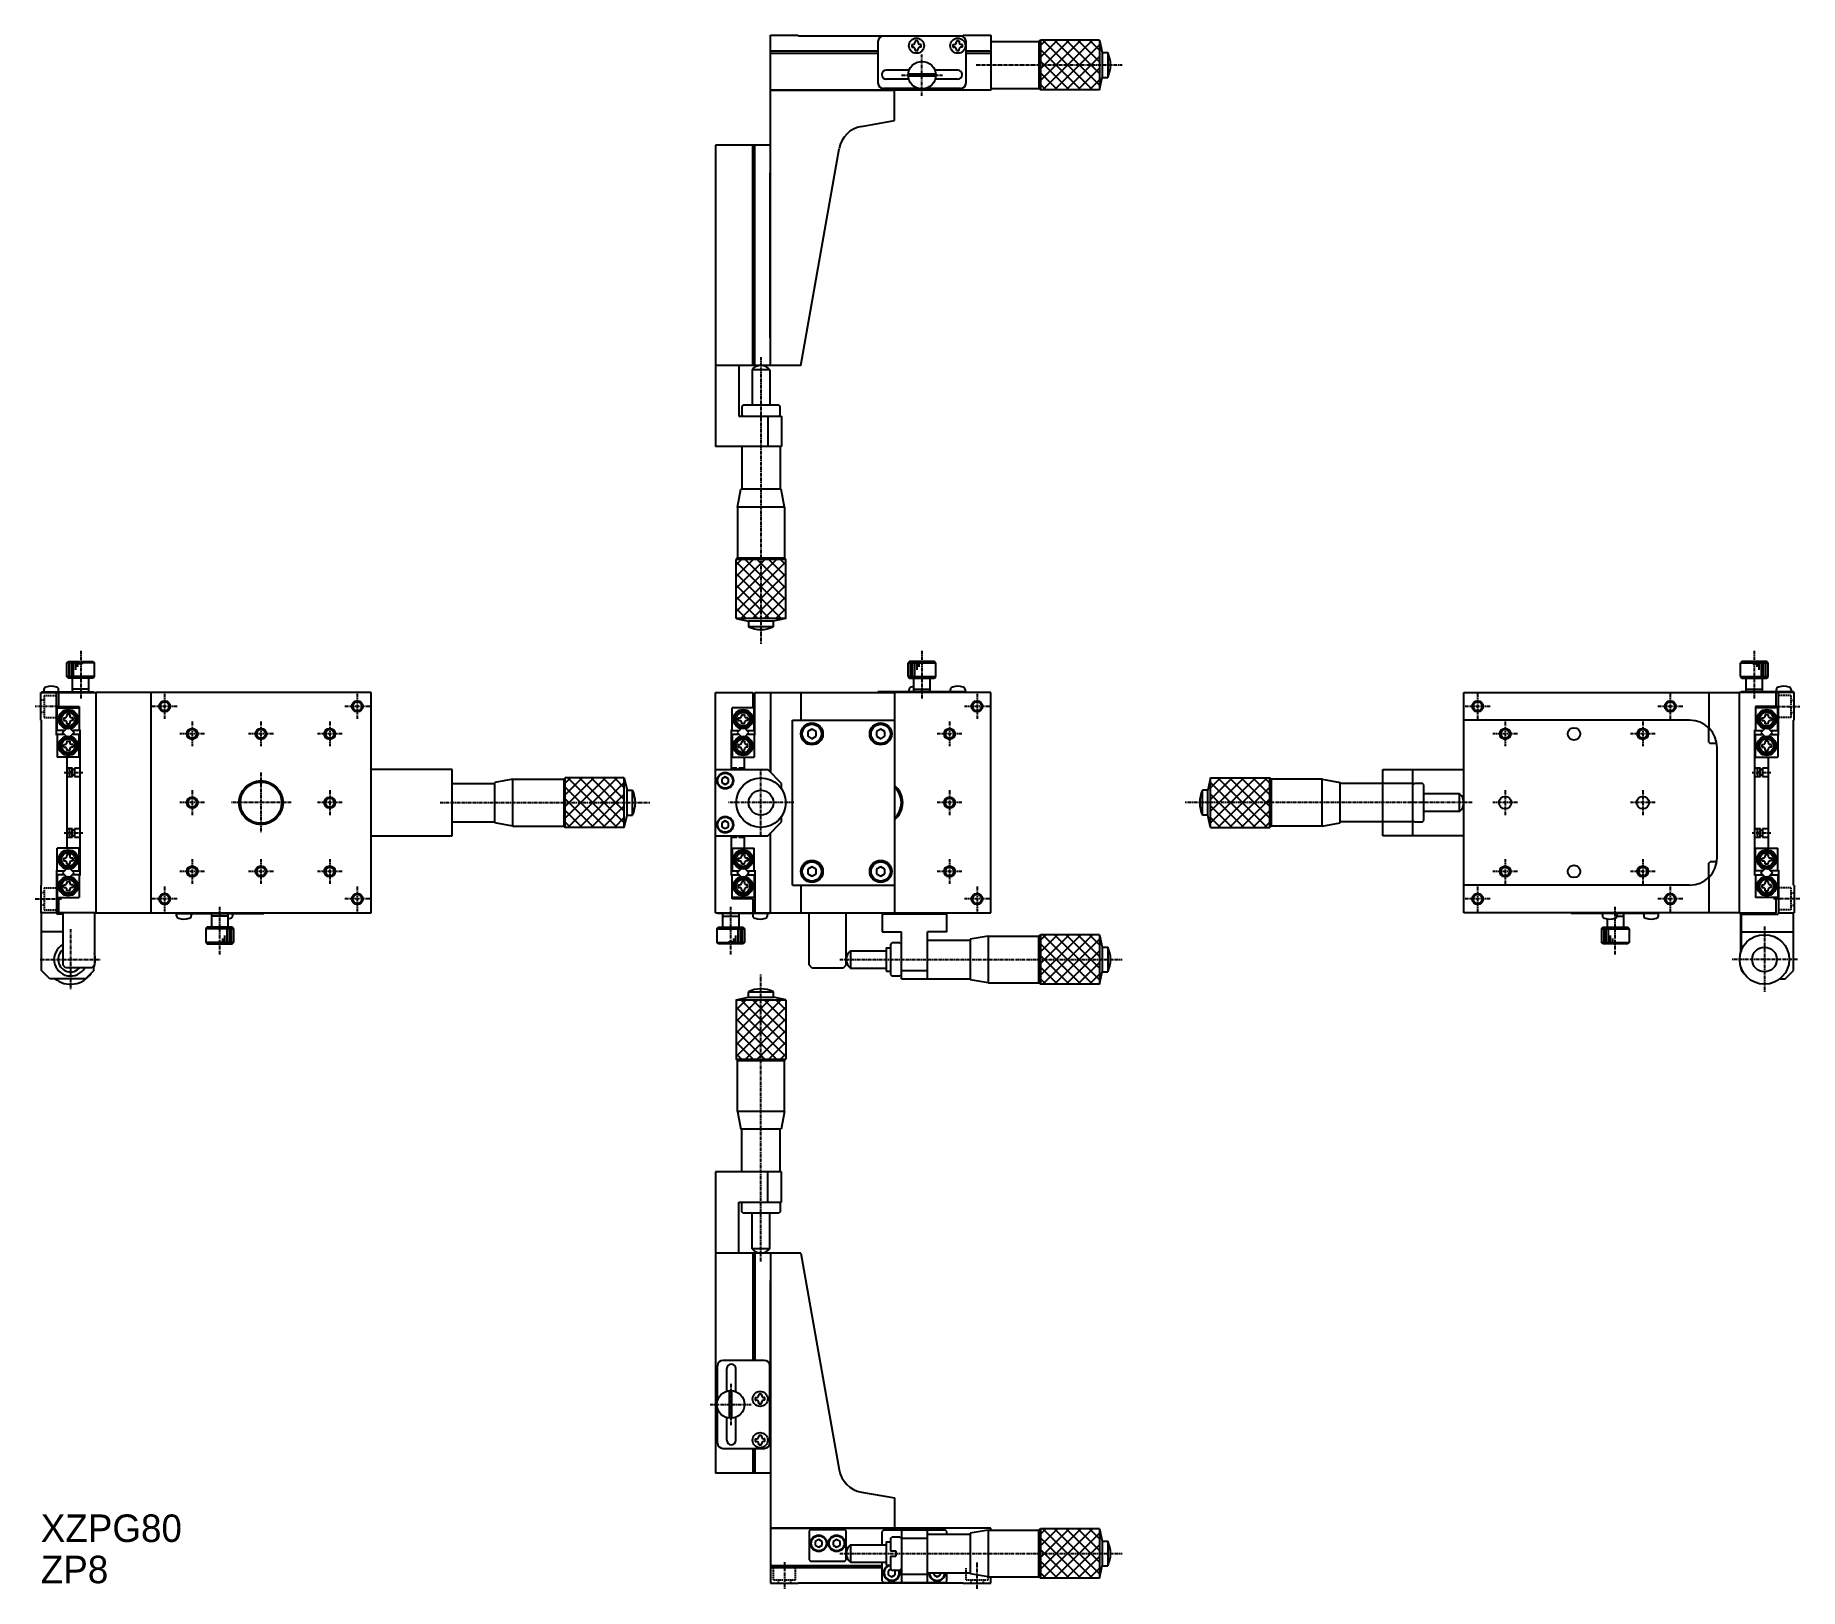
# Model space of a CAD drawing. Extents: x 13 to 654, y 7 to 571.
import ezdxf

# ---------------------------------------------------------------- set-up
doc = ezdxf.new("R2010")
doc.units = 0
doc.linetypes.add('CENTER', pattern=[2, 1.25, -0.25, 0.25, -0.25])
doc.linetypes.add('DASHED', pattern=[0.75, 0.5, -0.25])
doc.layers.get('0').update_dxf_attribs({"linetype": 'CONTINUOUS'})
doc.layers.add('CENTER', color=1, linetype='CENTER')

msp = doc.modelspace()

# ---------------------------------------------------------------- texts
at = {"color": 7, "linetype": 'CONTINUOUS'}
for s, p in [('XZPG80', (15.16, 23.81)), ('ZP8', (15.16, 8.81))]:
    msp.add_text(s, height=10, dxfattribs=at).set_placement(p)

# ---------------------------------------------------------------- linework, layer by layer
at = {"color": 7, "linetype": 'CONTINUOUS'}
for p, q in [((280.3, 551.46), (280.3, 571.46)), ((280.3, 571.46), (290.3, 571.46)), ((290.3, 571.26), (290.3, 571.46)), ((290.3, 571.26), (350.3, 571.26)), ((349.3, 571.16), (321.3, 571.16)), ((350.3, 571.46), (360.3, 571.46)), ((350.3, 571.46), (350.3, 571.26)), ((360.3, 571.46), (360.3, 551.46)), ((280.3, 565.76), (319.3, 565.76)), ((280.3, 564.96), (319.3, 564.96)), ((319.3, 569.16), (319.3, 554.16)), ((331.55, 568.16), (331.55, 567.16)), ((331.55, 568.16), (332, 568.16)), ((331.55, 567.16), (332, 567.16)), ((333.8, 569.41), (332.8, 569.41)), ((332.8, 569.41), (332.8, 568.96)), ((332.8, 565.91), (332.8, 566.36)), ((332.8, 565.91), (333.8, 565.91)), ((333.8, 569.41), (333.8, 568.96)), ((333.8, 565.91), (333.8, 566.36)), ((335.05, 568.16), (334.6, 568.16)), ((335.05, 567.16), (334.6, 567.16)), ((335.05, 567.16), (335.05, 568.16)), ((346.55, 568.16), (346.55, 567.16)), ((346.55, 568.16), (347, 568.16)), ((346.55, 567.16), (347, 567.16)), ((348.8, 569.41), (347.8, 569.41)), ((347.8, 569.41), (347.8, 568.96)), ((347.8, 565.91), (347.8, 566.36)), ((347.8, 565.91), (348.8, 565.91)), ((348.8, 569.41), (348.8, 568.96)), ((348.8, 565.91), (348.8, 566.36)), ((350.05, 568.16), (349.6, 568.16)), ((350.05, 567.16), (349.6, 567.16)), ((350.05, 567.16), (350.05, 568.16)), ((351.3, 554.16), (351.3, 569.16)), ((351.3, 565.76), (360.3, 565.76)), ((351.3, 564.96), (360.3, 564.96)), ((360.3, 569.16), (377.8, 569.16)), ((377.8, 569.16), (378.3, 569.66)), ((377.8, 569.16), (377.8, 552.16)), ((378.3, 569.66), (378.3, 551.66)), ((399.8, 569.66), (378.3, 569.66)), ((399.8, 569.66), (399.8, 551.66)), ((399.8, 569.66), (400.8, 565.16)), ((400.8, 565.16), (400.8, 556.16)), ((400.8, 565.16), (402.8, 565.16)), ((402.8, 565.16), (402.8, 556.16)), ((330.65, 558.81), (322.3, 558.81)), ((348.3, 558.81), (339.94, 558.81)), ((360.3, 551.46), (280.3, 551.46)), ((280.3, 451.46), (280.3, 551.46)), ((280.3, 551.46), (325.3, 551.46)), ((333.9, 552.16), (321.3, 552.16)), ((330.51, 555.51), (322.3, 555.51)), ((325.3, 540.46), (325.3, 551.46)), ((340.28, 557.36), (330.31, 557.36)), ((340.28, 556.56), (330.31, 556.56)), ((349.3, 552.16), (336.7, 552.16)), ((348.3, 555.51), (340.08, 555.51)), ((360.3, 552.16), (377.8, 552.16)), ((377.8, 552.16), (378.3, 551.66)), ((399.8, 551.66), (378.3, 551.66)), ((399.8, 551.66), (400.8, 556.16)), ((400.8, 556.16), (402.8, 556.16)), ((313.3, 538.34), (325.3, 540.46)), ((260.3, 531.46), (260.3, 421.96)), ((280.3, 531.46), (260.3, 531.46)), ((273.8, 451.46), (273.8, 531.46)), ((274.6, 451.46), (274.6, 531.46)), ((291.3, 451.46), (305.19, 530.23)), ((280.3, 521.46), (280.1, 521.46)), ((280.1, 461.46), (280.1, 521.46)), ((280.1, 461.46), (280.3, 461.46)), ((291.3, 451.46), (260.3, 451.46)), ((268.8, 451.46), (268.8, 432.96)), ((279.97, 449.89), (273.62, 449.89)), ((273.62, 449.89), (273.62, 436.96)), ((279.97, 449.89), (279.97, 436.96)), ((270.3, 436.96), (269.8, 436.46)), ((269.8, 436.46), (269.8, 433.46)), ((283.3, 436.96), (270.3, 436.96)), ((283.8, 436.46), (283.3, 436.96)), ((283.8, 433.46), (283.8, 436.46)), ((268.8, 432.96), (284.3, 432.96)), ((270.3, 432.96), (269.8, 433.46)), ((279.3, 432.96), (279.3, 421.96)), ((283.8, 433.46), (283.3, 432.96)), ((284.3, 432.96), (284.3, 421.96)), ((284.3, 421.96), (260.3, 421.96)), ((269.8, 421.96), (269.8, 406.46)), ((283.8, 421.96), (283.8, 406.46)), ((268.3, 399.96), (269.44, 406.46)), ((284.15, 406.46), (269.44, 406.46)), ((285.3, 399.96), (284.15, 406.46)), ((268.3, 399.96), (268.3, 381.46)), ((285.3, 399.96), (268.3, 399.96)), ((285.3, 399.96), (285.3, 381.46)), ((268.29, 381.46), (267.79, 380.96)), ((285.79, 380.96), (267.79, 380.96)), ((267.79, 359.46), (267.79, 380.96)), ((268.3, 381.46), (285.3, 381.46)), ((285.29, 381.46), (285.79, 380.96)), ((285.79, 359.46), (285.79, 380.96)), ((285.79, 359.46), (267.79, 359.46)), ((267.79, 359.46), (272.29, 358.46)), ((285.79, 359.46), (281.29, 358.46)), ((281.29, 358.46), (272.29, 358.46)), ((272.29, 358.46), (272.29, 356.46)), ((281.29, 356.46), (272.29, 356.46)), ((281.29, 358.46), (281.29, 356.46)), ((24.66, 343.33), (25.16, 343.83)), ((29.26, 343.33), (24.66, 343.33)), ((24.66, 338.33), (24.66, 343.33)), ((25.16, 343.83), (29.26, 343.83)), ((29.26, 342.83), (29.26, 343.83)), ((30.06, 342.83), (29.26, 342.83)), ((30.06, 343.83), (30.06, 342.83)), ((30.06, 343.83), (34.16, 343.83)), ((34.66, 343.33), (30.06, 343.33)), ((34.16, 343.83), (34.66, 343.33)), ((34.66, 338.33), (34.66, 343.33)), ((330.8, 343.83), (330.3, 343.33)), ((330.3, 343.33), (340.3, 343.33)), ((330.3, 338.33), (330.3, 343.33)), ((339.8, 343.83), (330.8, 343.83)), ((340.3, 343.33), (339.8, 343.83)), ((340.3, 338.33), (340.3, 343.33)), ((633.17, 343.83), (632.67, 343.33)), ((632.67, 343.33), (637.27, 343.33)), ((632.67, 338.33), (632.67, 343.33)), ((637.27, 343.83), (633.17, 343.83)), ((637.27, 343.83), (637.27, 342.83)), ((637.27, 342.83), (638.07, 342.83)), ((638.07, 342.83), (638.07, 343.83)), ((642.17, 343.83), (638.07, 343.83)), ((638.07, 343.33), (642.67, 343.33)), ((642.67, 343.33), (642.17, 343.83)), ((642.67, 338.33), (642.67, 343.33)), ((16.29, 333.67), (16.21, 332.83)), ((21.71, 332.83), (21.64, 333.67)), ((34.66, 338.33), (24.66, 338.33)), ((25.16, 337.83), (24.66, 338.33)), ((34.16, 337.83), (25.16, 337.83)), ((26.66, 332.83), (26.66, 337.83)), ((32.66, 333.83), (26.66, 333.83)), ((32.66, 332.83), (32.66, 337.83)), ((34.66, 338.33), (34.16, 337.83)), ((330.3, 338.33), (340.3, 338.33)), ((330.3, 338.33), (330.8, 337.83)), ((330.55, 332.83), (330.62, 333.67)), ((330.8, 337.83), (339.8, 337.83)), ((332.3, 332.83), (332.3, 337.83)), ((332.3, 333.83), (338.3, 333.83)), ((338.3, 332.83), (338.3, 337.83)), ((339.8, 337.83), (340.3, 338.33)), ((345.55, 332.83), (345.62, 333.67)), ((350.97, 333.67), (351.05, 332.83)), ((632.67, 338.33), (642.67, 338.33)), ((632.67, 338.33), (633.17, 337.83)), ((633.17, 337.83), (642.17, 337.83)), ((634.67, 332.83), (634.67, 337.83)), ((634.67, 333.83), (640.67, 333.83)), ((640.67, 332.83), (640.67, 337.83)), ((642.17, 337.83), (642.67, 338.33)), ((645.62, 332.83), (645.7, 333.67)), ((651.05, 333.67), (651.12, 332.83)), ((15.16, 332.53), (35.16, 332.53)), ((15.16, 322.53), (15.16, 332.53)), ((15.46, 332.83), (15.46, 332.53)), ((15.46, 332.83), (34.46, 332.83)), ((20.86, 317.03), (20.86, 332.53)), ((21.16, 318.73), (21.16, 327.03)), ((21.16, 327.03), (29.16, 327.03)), ((21.66, 327.53), (21.66, 332.53)), ((21.66, 327.53), (29.16, 327.53)), ((29.16, 327.53), (29.16, 318.73)), ((34.46, 332.83), (34.46, 332.53)), ((135.16, 332.53), (35.16, 332.53)), ((35.16, 332.53), (35.16, 252.53)), ((35.16, 332.53), (35.16, 252.53)), ((55.16, 332.53), (55.16, 252.53)), ((135.16, 252.53), (135.16, 332.53)), ((260.3, 252.53), (260.3, 332.53)), ((260.3, 332.53), (273.8, 332.53)), ((274.3, 327.03), (266.3, 327.03)), ((266.3, 318.73), (266.3, 327.03)), ((273.8, 332.53), (273.8, 327.03)), ((274.3, 318.73), (274.3, 327.03)), ((274.6, 332.53), (325.3, 332.53)), ((274.6, 317.03), (274.6, 332.53)), ((280.3, 332.53), (280.3, 303.53)), ((291.3, 332.53), (291.3, 322.53)), ((351.3, 332.83), (319.3, 332.83)), ((319.3, 332.83), (319.3, 332.53)), ((360.3, 332.53), (325.3, 332.53)), ((325.3, 332.53), (325.3, 252.53)), ((351.3, 332.83), (351.3, 332.53)), ((360.3, 252.53), (360.3, 332.53)), ((532.17, 252.53), (532.17, 332.53)), ((532.17, 332.53), (632.17, 332.53)), ((621.17, 332.53), (621.17, 319.67)), ((632.17, 332.53), (632.17, 252.53)), ((652.17, 332.53), (632.17, 332.53)), ((632.17, 332.53), (632.17, 252.53)), ((632.87, 332.83), (632.87, 332.53)), ((651.87, 332.83), (632.87, 332.83)), ((645.67, 327.53), (638.17, 327.53)), ((638.17, 327.53), (638.17, 318.73)), ((646.17, 327.03), (638.17, 327.03)), ((645.67, 327.53), (645.67, 332.53)), ((646.17, 318.73), (646.17, 327.03)), ((646.47, 317.03), (646.47, 332.53)), ((651.87, 332.83), (651.87, 332.53)), ((652.17, 322.53), (652.17, 332.53)), ((15.36, 322.53), (15.16, 322.53)), ((15.36, 262.53), (15.36, 322.53)), ((23.41, 323.38), (23.41, 322.38)), ((23.41, 323.38), (23.86, 323.38)), ((23.41, 322.38), (23.86, 322.38)), ((25.66, 324.63), (24.66, 324.63)), ((24.66, 324.63), (24.66, 324.18)), ((24.66, 321.13), (24.66, 321.58)), ((24.66, 321.13), (25.66, 321.13)), ((25.66, 324.63), (25.66, 324.18)), ((25.66, 321.13), (25.66, 321.58)), ((26.91, 323.38), (26.46, 323.38)), ((26.91, 322.38), (26.46, 322.38)), ((26.91, 322.38), (26.91, 323.38)), ((268.55, 322.38), (268.55, 323.38)), ((268.55, 323.38), (269, 323.38)), ((268.55, 322.38), (269, 322.38)), ((269.8, 324.63), (270.8, 324.63)), ((269.8, 324.63), (269.8, 324.18)), ((269.8, 321.13), (269.8, 321.58)), ((270.8, 321.13), (269.8, 321.13)), ((270.8, 324.63), (270.8, 324.18)), ((270.8, 321.13), (270.8, 321.58)), ((272.05, 323.38), (271.6, 323.38)), ((272.05, 322.38), (271.6, 322.38)), ((272.05, 323.38), (272.05, 322.38)), ((280.1, 322.53), (280.1, 303.73)), ((280.1, 322.53), (280.3, 322.53)), ((288.3, 262.53), (288.3, 322.53)), ((288.3, 322.53), (325.3, 322.53)), ((614.17, 322.53), (532.17, 322.53)), ((640.42, 322.38), (640.42, 323.38)), ((640.42, 323.38), (640.87, 323.38)), ((640.42, 322.38), (640.87, 322.38)), ((641.67, 324.63), (642.67, 324.63)), ((641.67, 324.63), (641.67, 324.18)), ((641.67, 321.13), (641.67, 321.58)), ((642.67, 321.13), (641.67, 321.13)), ((642.67, 324.63), (642.67, 324.18)), ((642.67, 321.13), (642.67, 321.58)), ((643.92, 323.38), (643.47, 323.38)), ((643.92, 322.38), (643.47, 322.38)), ((643.92, 323.38), (643.92, 322.38)), ((651.97, 322.53), (652.17, 322.53)), ((651.97, 262.53), (651.97, 322.53)), ((21.16, 317.03), (20.86, 317.03)), ((23.74, 318.73), (21.16, 318.73)), ((23.74, 317.33), (21.16, 317.33)), ((21.16, 317.33), (21.16, 309.03)), ((23.04, 318.03), (24.46, 319.45)), ((24.46, 316.61), (23.04, 318.03)), ((24.66, 314.93), (25.66, 314.93)), ((24.66, 314.93), (24.66, 314.48)), ((25.66, 314.93), (25.66, 314.48)), ((25.86, 319.45), (27.28, 318.03)), ((27.28, 318.03), (25.86, 316.61)), ((29.16, 318.73), (26.58, 318.73)), ((29.16, 317.33), (26.58, 317.33)), ((29.46, 319.03), (29.16, 319.03)), ((29.16, 309.03), (29.16, 317.33)), ((29.46, 266.03), (29.46, 319.03)), ((266, 319.03), (266, 304.53)), ((266.3, 319.03), (266, 319.03)), ((266.3, 318.73), (268.88, 318.73)), ((268.88, 317.33), (266.3, 317.33)), ((266.3, 317.33), (266.3, 309.03)), ((269.6, 319.45), (268.18, 318.03)), ((268.18, 318.03), (269.6, 316.61)), ((270.8, 314.93), (269.8, 314.93)), ((269.8, 314.93), (269.8, 314.48)), ((270.8, 314.93), (270.8, 314.48)), ((272.42, 318.03), (271, 319.45)), ((271, 316.61), (272.42, 318.03)), ((271.72, 318.73), (274.3, 318.73)), ((274.3, 317.33), (271.72, 317.33)), ((274.3, 317.33), (274.3, 309.03)), ((274.3, 317.03), (274.6, 317.03)), ((295.3, 319.26), (293.8, 318.39)), ((293.8, 318.39), (293.8, 316.66)), ((293.8, 316.66), (295.3, 315.79)), ((296.8, 318.39), (295.3, 319.26)), ((295.3, 315.79), (296.8, 316.66)), ((296.8, 316.66), (296.8, 318.39)), ((320.3, 319.26), (318.8, 318.39)), ((318.8, 318.39), (318.8, 316.66)), ((318.8, 316.66), (320.3, 315.79)), ((321.8, 318.39), (320.3, 319.26)), ((320.3, 315.79), (321.8, 316.66)), ((321.8, 316.66), (321.8, 318.39)), ((621.17, 314.53), (621.17, 319.67)), ((621.17, 314.53), (621.67, 314.03)), ((637.87, 319.03), (638.17, 319.03)), ((637.87, 266.03), (637.87, 319.03)), ((638.17, 318.73), (640.75, 318.73)), ((638.17, 317.33), (640.75, 317.33)), ((638.17, 309.03), (638.17, 317.33)), ((641.47, 319.45), (640.05, 318.03)), ((640.05, 318.03), (641.47, 316.61)), ((642.67, 314.93), (641.67, 314.93)), ((641.67, 314.93), (641.67, 314.48)), ((642.67, 314.93), (642.67, 314.48)), ((644.29, 318.03), (642.87, 319.45)), ((642.87, 316.61), (644.29, 318.03)), ((643.59, 318.73), (646.17, 318.73)), ((643.59, 317.33), (646.17, 317.33)), ((646.17, 317.33), (646.17, 309.03)), ((646.17, 317.03), (646.47, 317.03)), ((29.16, 309.03), (21.16, 309.03)), ((23.41, 312.68), (23.41, 313.68)), ((23.41, 313.68), (23.86, 313.68)), ((23.41, 312.68), (23.86, 312.68)), ((24.66, 311.43), (24.66, 311.88)), ((25.66, 311.43), (24.66, 311.43)), ((24.66, 309.03), (24.66, 276.03)), ((25.66, 311.43), (25.66, 311.88)), ((26.91, 313.68), (26.46, 313.68)), ((26.91, 312.68), (26.46, 312.68)), ((26.91, 313.68), (26.91, 312.68)), ((266.3, 309.03), (274.3, 309.03)), ((268.55, 313.68), (268.55, 312.68)), ((268.55, 313.68), (269, 313.68)), ((268.55, 312.68), (269, 312.68)), ((269.8, 311.43), (269.8, 311.88)), ((269.8, 311.43), (270.8, 311.43)), ((270.8, 311.43), (270.8, 311.88)), ((270.8, 304.53), (270.8, 309.03)), ((272.05, 313.68), (271.6, 313.68)), ((272.05, 312.68), (271.6, 312.68)), ((272.05, 312.68), (272.05, 313.68)), ((624.06, 314.03), (621.67, 314.03)), ((624.17, 272.53), (624.17, 312.53)), ((638.17, 309.03), (646.17, 309.03)), ((640.42, 313.68), (640.42, 312.68)), ((640.42, 313.68), (640.87, 313.68)), ((640.42, 312.68), (640.87, 312.68)), ((641.67, 311.43), (641.67, 311.88)), ((641.67, 311.43), (642.67, 311.43)), ((642.67, 311.43), (642.67, 311.88)), ((642.67, 309.03), (642.67, 276.03)), ((643.92, 313.68), (643.47, 313.68)), ((643.92, 312.68), (643.47, 312.68)), ((643.92, 312.68), (643.92, 313.68)), ((26.66, 305.03), (24.66, 305.03)), ((24.66, 302.03), (26.66, 302.03)), ((25.46, 304.53), (25.96, 305.03)), ((25.46, 304.53), (25.46, 303.93)), ((25.46, 303.93), (25.96, 303.93)), ((25.46, 303.13), (25.46, 302.53)), ((25.46, 303.13), (25.96, 303.13)), ((25.46, 302.53), (25.96, 302.03)), ((25.96, 303.93), (25.96, 303.13)), ((26.46, 305.03), (26.46, 302.03)), ((26.46, 304.53), (27.46, 304.53)), ((27.46, 302.53), (26.46, 302.53)), ((26.66, 304.53), (26.66, 305.03)), ((26.66, 302.03), (26.66, 302.53)), ((29.46, 305.03), (27.46, 305.03)), ((27.46, 305.03), (27.46, 302.03)), ((27.46, 302.03), (29.46, 302.03)), ((164.66, 304.53), (135.16, 304.53)), ((164.66, 280.53), (164.66, 304.53)), ((205.16, 301.03), (205.66, 301.53)), ((205.66, 283.53), (205.66, 301.53)), ((227.16, 301.53), (205.66, 301.53)), ((227.16, 283.53), (227.16, 301.53)), ((227.16, 301.53), (228.16, 297.03)), ((260.3, 304.53), (279.3, 304.53)), ((263.8, 301.97), (262.55, 301.25)), ((265.05, 301.25), (263.8, 301.97)), ((268, 305.03), (266, 305.03)), ((268, 304.53), (268, 305.03)), ((268.8, 305.03), (268.8, 304.53)), ((270.8, 305.03), (268.8, 305.03)), ((269, 304.53), (269, 305.03)), ((270, 304.53), (269.5, 305.03)), ((284.3, 299.53), (279.3, 304.53)), ((440.17, 301.53), (439.17, 297.03)), ((440.17, 283.53), (440.17, 301.53)), ((440.17, 301.53), (461.67, 301.53)), ((461.67, 283.53), (461.67, 301.53)), ((462.17, 301.03), (461.67, 301.53)), ((502.67, 304.53), (532.17, 304.53)), ((502.67, 280.53), (502.67, 304.53)), ((513.67, 280.53), (513.67, 304.53)), ((639.87, 305.03), (637.87, 305.03)), ((637.87, 302.03), (639.87, 302.03)), ((638.67, 304.53), (639.17, 305.03)), ((638.67, 304.53), (638.67, 303.93)), ((638.67, 303.93), (639.17, 303.93)), ((638.67, 303.13), (638.67, 302.53)), ((638.67, 303.13), (639.17, 303.13)), ((638.67, 302.53), (639.17, 302.03)), ((639.17, 303.93), (639.17, 303.13)), ((639.67, 305.03), (639.67, 302.03)), ((639.67, 304.53), (640.67, 304.53)), ((640.67, 302.53), (639.67, 302.53)), ((639.87, 304.53), (639.87, 305.03)), ((639.87, 302.03), (639.87, 302.53)), ((642.67, 305.03), (640.67, 305.03)), ((640.67, 305.03), (640.67, 302.03)), ((640.67, 302.03), (642.67, 302.03)), ((164.66, 299.53), (180.16, 299.53)), ((186.66, 301.03), (180.16, 299.88)), ((180.16, 285.17), (180.16, 299.88)), ((186.66, 301.03), (205.16, 301.03)), ((186.66, 284.03), (186.66, 301.03)), ((205.16, 301.03), (205.16, 284.03)), ((228.16, 288.03), (228.16, 297.03)), ((228.16, 297.03), (230.16, 297.03)), ((230.16, 288.03), (230.16, 297.03)), ((262.55, 301.25), (262.55, 299.8)), ((262.55, 299.8), (263.8, 299.08)), ((263.8, 299.08), (265.05, 299.8)), ((265.05, 299.8), (265.05, 301.25)), ((284.3, 297.5), (284.3, 299.53)), ((437.17, 288.03), (437.17, 297.03)), ((439.17, 297.03), (437.17, 297.03)), ((439.17, 288.03), (439.17, 297.03)), ((462.17, 301.03), (462.17, 284.03)), ((480.67, 301.03), (462.17, 301.03)), ((480.67, 284.03), (480.67, 301.03)), ((480.67, 301.03), (487.17, 299.88)), ((487.17, 285.17), (487.17, 299.88)), ((513.67, 299.53), (487.17, 299.53)), ((513.67, 299.03), (514.17, 299.53)), ((517.17, 299.53), (514.17, 299.53)), ((517.67, 299.03), (517.17, 299.53)), ((517.67, 286.03), (517.67, 299.03)), ((530.61, 295.7), (517.67, 295.7)), ((530.61, 289.35), (530.61, 295.7)), ((530.61, 289.35), (517.67, 289.35)), ((26.66, 283.03), (24.66, 283.03)), ((25.46, 282.53), (25.96, 283.03)), ((25.46, 282.53), (25.46, 281.93)), ((26.46, 283.03), (26.46, 280.03)), ((26.46, 282.53), (27.46, 282.53)), ((26.66, 282.53), (26.66, 283.03)), ((29.46, 283.03), (27.46, 283.03)), ((27.46, 283.03), (27.46, 280.03)), ((164.66, 285.53), (180.16, 285.53)), ((186.66, 284.03), (180.16, 285.17)), ((186.66, 284.03), (205.16, 284.03)), ((205.16, 284.03), (205.66, 283.53)), ((227.16, 283.53), (205.66, 283.53)), ((227.16, 283.53), (228.16, 288.03)), ((228.16, 288.03), (230.16, 288.03)), ((263.8, 285.97), (262.55, 285.25)), ((262.55, 285.25), (262.55, 283.8)), ((262.55, 283.8), (263.8, 283.08)), ((265.05, 285.25), (263.8, 285.97)), ((263.8, 283.08), (265.05, 283.8)), ((265.05, 283.8), (265.05, 285.25)), ((279.3, 280.53), (284.3, 285.53)), ((284.3, 285.53), (284.3, 287.55)), ((439.17, 288.03), (437.17, 288.03)), ((440.17, 283.53), (439.17, 288.03)), ((440.17, 283.53), (461.67, 283.53)), ((462.17, 284.03), (461.67, 283.53)), ((480.67, 284.03), (462.17, 284.03)), ((480.67, 284.03), (487.17, 285.17)), ((513.67, 285.53), (487.17, 285.53)), ((514.17, 285.53), (513.67, 286.03)), ((514.17, 285.53), (517.17, 285.53)), ((517.17, 285.53), (517.67, 286.03)), ((639.87, 283.03), (637.87, 283.03)), ((638.67, 282.53), (639.17, 283.03)), ((638.67, 282.53), (638.67, 281.93)), ((639.67, 283.03), (639.67, 280.03)), ((639.67, 282.53), (640.67, 282.53)), ((639.87, 282.53), (639.87, 283.03)), ((642.67, 283.03), (640.67, 283.03)), ((640.67, 283.03), (640.67, 280.03)), ((21.16, 267.73), (21.16, 276.03)), ((29.16, 276.03), (21.16, 276.03)), ((24.66, 280.03), (26.66, 280.03)), ((25.46, 281.93), (25.96, 281.93)), ((25.46, 281.13), (25.46, 280.53)), ((25.46, 281.13), (25.96, 281.13)), ((25.46, 280.53), (25.96, 280.03)), ((25.96, 281.93), (25.96, 281.13)), ((27.46, 280.53), (26.46, 280.53)), ((26.66, 280.03), (26.66, 280.53)), ((27.46, 280.03), (29.46, 280.03)), ((29.16, 267.73), (29.16, 276.03)), ((135.16, 280.53), (164.66, 280.53)), ((260.3, 280.53), (279.3, 280.53)), ((266, 280.53), (266, 266.03)), ((266, 280.03), (268, 280.03)), ((266.3, 276.03), (266.3, 267.73)), ((266.3, 276.03), (274.3, 276.03)), ((268, 280.03), (268, 280.53)), ((268.8, 280.53), (268.8, 280.03)), ((268.8, 280.03), (270.8, 280.03)), ((269, 280.03), (269, 280.53)), ((270, 280.53), (269.5, 280.03)), ((270.8, 276.03), (270.8, 280.53)), ((274.3, 267.73), (274.3, 276.03)), ((280.1, 281.33), (280.1, 262.53)), ((280.3, 252.53), (280.3, 281.53)), ((532.17, 280.53), (502.67, 280.53)), ((637.87, 280.03), (639.87, 280.03)), ((638.17, 267.73), (638.17, 276.03)), ((638.17, 276.03), (646.17, 276.03)), ((638.67, 281.93), (639.17, 281.93)), ((638.67, 281.13), (638.67, 280.53)), ((638.67, 281.13), (639.17, 281.13)), ((638.67, 280.53), (639.17, 280.03)), ((639.17, 281.93), (639.17, 281.13)), ((640.67, 280.53), (639.67, 280.53)), ((639.87, 280.03), (639.87, 280.53)), ((640.67, 280.03), (642.67, 280.03)), ((646.17, 267.73), (646.17, 276.03)), ((23.41, 272.38), (23.41, 271.38)), ((23.41, 272.38), (23.86, 272.38)), ((23.41, 271.38), (23.86, 271.38)), ((25.66, 273.63), (24.66, 273.63)), ((24.66, 273.63), (24.66, 273.18)), ((24.66, 270.13), (24.66, 270.58)), ((24.66, 270.13), (25.66, 270.13)), ((25.66, 273.63), (25.66, 273.18)), ((25.66, 270.13), (25.66, 270.58)), ((26.91, 272.38), (26.46, 272.38)), ((26.91, 271.38), (26.46, 271.38)), ((26.91, 271.38), (26.91, 272.38)), ((268.55, 271.38), (268.55, 272.38)), ((268.55, 272.38), (269, 272.38)), ((268.55, 271.38), (269, 271.38)), ((269.8, 273.63), (270.8, 273.63)), ((269.8, 273.63), (269.8, 273.18)), ((269.8, 270.13), (269.8, 270.58)), ((270.8, 270.13), (269.8, 270.13)), ((270.8, 273.63), (270.8, 273.18)), ((270.8, 270.13), (270.8, 270.58)), ((272.05, 272.38), (271.6, 272.38)), ((272.05, 271.38), (271.6, 271.38)), ((272.05, 272.38), (272.05, 271.38)), ((295.3, 269.26), (293.8, 268.39)), ((296.8, 268.39), (295.3, 269.26)), ((320.3, 269.26), (318.8, 268.39)), ((321.8, 268.39), (320.3, 269.26)), ((621.17, 270.53), (621.67, 271.03)), ((621.17, 265.38), (621.17, 270.53)), ((624.06, 271.03), (621.67, 271.03)), ((640.42, 271.38), (640.42, 272.38)), ((640.42, 272.38), (640.87, 272.38)), ((640.42, 271.38), (640.87, 271.38)), ((641.67, 273.63), (642.67, 273.63)), ((641.67, 273.63), (641.67, 273.18)), ((641.67, 270.13), (641.67, 270.58)), ((642.67, 270.13), (641.67, 270.13)), ((642.67, 273.63), (642.67, 273.18)), ((642.67, 270.13), (642.67, 270.58)), ((643.92, 272.38), (643.47, 272.38)), ((643.92, 271.38), (643.47, 271.38)), ((643.92, 272.38), (643.92, 271.38)), ((21.16, 268.03), (20.86, 268.03)), ((20.86, 268.03), (20.86, 252.53)), ((21.16, 267.73), (23.74, 267.73)), ((23.74, 266.33), (21.16, 266.33)), ((21.16, 266.33), (21.16, 258.03)), ((24.46, 268.45), (23.04, 267.03)), ((23.04, 267.03), (24.46, 265.61)), ((24.66, 263.93), (25.66, 263.93)), ((24.66, 263.93), (24.66, 263.48)), ((25.66, 263.93), (25.66, 263.48)), ((27.28, 267.03), (25.86, 268.45)), ((25.86, 265.61), (27.28, 267.03)), ((26.58, 267.73), (29.16, 267.73)), ((29.16, 266.33), (26.58, 266.33)), ((29.16, 266.33), (29.16, 258.03)), ((29.16, 266.03), (29.46, 266.03)), ((266.3, 266.03), (266, 266.03)), ((266.3, 267.73), (268.88, 267.73)), ((266.3, 266.33), (268.88, 266.33)), ((266.3, 257.53), (266.3, 266.33)), ((268.18, 267.03), (269.6, 268.45)), ((269.6, 265.61), (268.18, 267.03)), ((270.8, 263.93), (269.8, 263.93)), ((269.8, 263.93), (269.8, 263.48)), ((270.8, 263.93), (270.8, 263.48)), ((271, 268.45), (272.42, 267.03)), ((272.42, 267.03), (271, 265.61)), ((271.72, 267.73), (274.3, 267.73)), ((271.72, 266.33), (274.3, 266.33)), ((274.3, 268.03), (274.6, 268.03)), ((274.3, 266.33), (274.3, 258.03)), ((274.6, 268.03), (274.6, 252.53)), ((293.8, 268.39), (293.8, 266.66)), ((293.8, 266.66), (295.3, 265.79)), ((295.3, 265.79), (296.8, 266.66)), ((296.8, 266.66), (296.8, 268.39)), ((318.8, 268.39), (318.8, 266.66)), ((318.8, 266.66), (320.3, 265.79)), ((320.3, 265.79), (321.8, 266.66)), ((321.8, 266.66), (321.8, 268.39)), ((621.17, 265.38), (621.17, 252.53)), ((637.87, 266.03), (638.17, 266.03)), ((640.75, 267.73), (638.17, 267.73)), ((638.17, 266.33), (640.75, 266.33)), ((638.17, 266.33), (638.17, 258.03)), ((640.05, 267.03), (641.47, 268.45)), ((641.47, 265.61), (640.05, 267.03)), ((642.67, 263.93), (641.67, 263.93)), ((641.67, 263.93), (641.67, 263.48)), ((642.67, 263.93), (642.67, 263.48)), ((642.87, 268.45), (644.29, 267.03)), ((644.29, 267.03), (642.87, 265.61)), ((646.17, 267.73), (643.59, 267.73)), ((643.59, 266.33), (646.17, 266.33)), ((646.17, 268.03), (646.47, 268.03)), ((646.17, 266.33), (646.17, 258.03)), ((646.47, 268.03), (646.47, 252.53)), ((15.16, 262.53), (15.16, 252.53)), ((15.36, 262.53), (15.16, 262.53)), ((21.16, 258.03), (29.16, 258.03)), ((21.66, 252.53), (21.66, 258.03)), ((23.41, 261.68), (23.41, 262.68)), ((23.41, 262.68), (23.86, 262.68)), ((23.41, 261.68), (23.86, 261.68)), ((24.66, 260.43), (24.66, 260.88)), ((25.66, 260.43), (24.66, 260.43)), ((25.66, 260.43), (25.66, 260.88)), ((26.91, 262.68), (26.46, 262.68)), ((26.91, 261.68), (26.46, 261.68)), ((26.91, 262.68), (26.91, 261.68)), ((274.3, 258.03), (266.3, 258.03)), ((273.8, 257.53), (266.3, 257.53)), ((268.55, 262.68), (268.55, 261.68)), ((268.55, 262.68), (269, 262.68)), ((268.55, 261.68), (269, 261.68)), ((269.8, 260.43), (269.8, 260.88)), ((269.8, 260.43), (270.8, 260.43)), ((270.8, 260.43), (270.8, 260.88)), ((272.05, 262.68), (271.6, 262.68)), ((272.05, 261.68), (271.6, 261.68)), ((272.05, 261.68), (272.05, 262.68)), ((273.8, 257.53), (273.8, 252.53)), ((280.3, 262.53), (280.1, 262.53)), ((288.3, 262.53), (325.3, 262.53)), ((291.3, 262.53), (291.3, 252.53)), ((614.17, 262.53), (532.17, 262.53)), ((646.17, 258.03), (638.17, 258.03)), ((640.42, 262.68), (640.42, 261.68)), ((640.42, 262.68), (640.87, 262.68)), ((640.42, 261.68), (640.87, 261.68)), ((641.67, 260.43), (641.67, 260.88)), ((641.67, 260.43), (642.67, 260.43)), ((642.67, 260.43), (642.67, 260.88)), ((643.92, 262.68), (643.47, 262.68)), ((643.92, 261.68), (643.47, 261.68)), ((643.92, 261.68), (643.92, 262.68)), ((645.67, 252.53), (645.67, 258.03)), ((651.97, 262.53), (652.17, 262.53)), ((652.17, 262.53), (652.17, 252.53)), ((20.96, 252.53), (15.16, 252.53)), ((15.46, 231.53), (15.46, 252.53)), ((20.96, 252.53), (20.96, 252.03)), ((23.16, 252.03), (20.96, 252.03)), ((35.16, 252.53), (21.66, 252.53)), ((23.16, 252.53), (23.16, 233.53)), ((34.66, 252.53), (34.66, 233.53)), ((35.16, 252.53), (135.16, 252.53)), ((64.16, 252.23), (64.16, 252.53)), ((64.16, 252.23), (96.16, 252.23)), ((64.49, 251.38), (64.41, 252.23)), ((69.91, 252.23), (69.84, 251.38)), ((77.16, 252.23), (77.16, 247.23)), ((83.16, 251.23), (77.16, 251.23)), ((83.16, 252.23), (83.16, 247.23)), ((84.91, 252.23), (84.84, 251.38)), ((96.16, 252.23), (96.16, 252.53)), ((260.3, 252.53), (325.3, 252.53)), ((261, 252.23), (261, 252.53)), ((280, 252.23), (261, 252.23)), ((262.8, 252.23), (262.8, 247.23)), ((262.8, 251.23), (268.8, 251.23)), ((268.8, 252.23), (268.8, 247.23)), ((273.75, 252.23), (273.82, 251.38)), ((279.17, 251.38), (279.25, 252.23)), ((280, 252.23), (280, 252.53)), ((294.3, 233.53), (294.3, 252.53)), ((307.8, 233.53), (307.8, 252.53)), ((320.8, 252.53), (320.8, 245.53)), ((344.3, 252.03), (320.8, 252.03)), ((325.3, 252.53), (360.3, 252.53)), ((344.3, 245.53), (344.3, 252.53)), ((632.17, 252.53), (532.17, 252.53)), ((571.17, 252.23), (571.17, 252.53)), ((603.17, 252.23), (571.17, 252.23)), ((582.42, 252.23), (582.5, 251.38)), ((584.17, 250.3), (584.17, 247.23)), ((587.82, 251.23), (590.17, 251.23)), ((587.85, 251.38), (587.92, 252.23)), ((590.17, 252.23), (590.17, 247.23)), ((597.42, 252.23), (597.5, 251.38)), ((602.85, 251.38), (602.92, 252.23)), ((603.17, 252.23), (603.17, 252.53)), ((632.17, 252.53), (645.67, 252.53)), ((632.67, 252.53), (632.67, 237.83)), ((632.87, 252.03), (632.87, 238.48)), ((632.87, 252.03), (646.37, 252.03)), ((644.17, 252.53), (644.17, 252.03)), ((646.37, 252.53), (652.17, 252.53)), ((646.37, 252.53), (646.37, 252.03)), ((651.87, 231.53), (651.87, 252.53)), ((23.16, 245.53), (15.46, 245.53)), ((75.66, 247.23), (75.16, 246.73)), ((85.16, 246.73), (75.16, 246.73)), ((75.16, 246.73), (75.16, 241.73)), ((84.66, 247.23), (75.66, 247.23)), ((85.16, 246.73), (84.66, 247.23)), ((85.16, 246.73), (85.16, 241.73)), ((260.8, 246.73), (261.3, 247.23)), ((260.8, 246.73), (270.8, 246.73)), ((260.8, 246.73), (260.8, 241.73)), ((261.3, 247.23), (270.3, 247.23)), ((270.3, 247.23), (270.8, 246.73)), ((270.8, 246.73), (270.8, 241.73)), ((320.8, 245.53), (327.8, 245.53)), ((327.8, 228.53), (327.8, 245.53)), ((344.3, 245.53), (337.3, 245.53)), ((337.3, 228.53), (337.3, 245.53)), ((359.3, 244.03), (352.8, 242.88)), ((359.3, 244.03), (359.3, 227.03)), ((359.3, 244.03), (377.8, 244.03)), ((377.8, 244.03), (378.3, 244.53)), ((377.8, 227.03), (377.8, 244.03)), ((378.3, 244.53), (378.3, 226.53)), ((399.8, 244.53), (378.3, 244.53)), ((399.8, 244.53), (399.8, 226.53)), ((399.8, 244.53), (400.8, 240.03)), ((582.17, 246.73), (582.67, 247.23)), ((582.17, 246.73), (592.17, 246.73)), ((582.17, 246.73), (582.17, 241.73)), ((582.67, 247.23), (591.67, 247.23)), ((591.67, 247.23), (592.17, 246.73)), ((592.17, 246.73), (592.17, 241.73)), ((632.87, 245.53), (651.87, 245.53)), ((85.16, 241.73), (75.16, 241.73)), ((75.16, 241.73), (75.66, 241.23)), ((75.66, 241.23), (84.66, 241.23)), ((84.66, 241.23), (85.16, 241.73)), ((260.8, 241.73), (265.4, 241.73)), ((261.3, 241.23), (260.8, 241.73)), ((265.4, 241.23), (261.3, 241.23)), ((265.4, 241.23), (265.4, 242.23)), ((265.4, 242.23), (266.2, 242.23)), ((266.2, 242.23), (266.2, 241.23)), ((266.2, 241.73), (270.8, 241.73)), ((270.3, 241.23), (266.2, 241.23)), ((270.8, 241.73), (270.3, 241.23)), ((309.36, 238.7), (309.36, 232.35)), ((309.36, 238.7), (322.3, 238.7)), ((322.3, 239.78), (323.8, 239.78)), ((322.3, 239.78), (322.3, 231.28)), ((323.8, 241.03), (324.3, 241.53)), ((323.8, 241.03), (323.8, 230.03)), ((327.3, 241.53), (324.3, 241.53)), ((327.3, 241.53), (327.8, 241.03)), ((337.3, 242.53), (352.8, 242.53)), ((352.8, 242.88), (352.8, 228.17)), ((400.8, 240.03), (400.8, 231.03)), ((400.8, 240.03), (402.8, 240.03)), ((402.8, 240.03), (402.8, 231.03)), ((582.17, 241.73), (592.17, 241.73)), ((582.67, 241.23), (582.17, 241.73)), ((591.67, 241.23), (582.67, 241.23)), ((592.17, 241.73), (591.67, 241.23)), ((18.46, 228.53), (15.46, 231.53)), ((24.16, 232.53), (23.16, 233.53)), ((33.66, 232.53), (24.16, 232.53)), ((34.46, 231.53), (31.46, 228.53)), ((34.66, 233.53), (33.66, 232.53)), ((34.46, 231.53), (34.46, 233.33)), ((295.3, 232.53), (294.3, 233.53)), ((295.3, 232.53), (306.8, 232.53)), ((307.8, 233.53), (306.8, 232.53)), ((309.36, 232.35), (322.3, 232.35)), ((322.3, 231.28), (323.8, 231.28)), ((327.8, 231.53), (337.3, 231.53)), ((399.8, 226.53), (400.8, 231.03)), ((400.8, 231.03), (402.8, 231.03)), ((632.87, 232.57), (632.87, 231.53)), ((632.87, 231.53), (633.92, 230.47)), ((648.87, 228.53), (651.87, 231.53)), ((31.46, 228.53), (18.46, 228.53)), ((323.8, 230.03), (324.3, 229.53)), ((324.3, 229.53), (327.3, 229.53)), ((327.8, 230.03), (327.3, 229.53)), ((327.8, 228.53), (337.3, 228.53)), ((337.3, 228.53), (352.8, 228.53)), ((359.3, 227.03), (352.8, 228.17)), ((359.3, 227.03), (377.8, 227.03)), ((377.8, 227.03), (378.3, 226.53)), ((399.8, 226.53), (378.3, 226.53)), ((647.03, 228.53), (648.87, 228.53)), ((267.8, 220.81), (272.3, 221.81)), ((267.8, 220.81), (285.8, 220.81)), ((267.8, 220.81), (267.8, 199.31)), ((272.3, 223.81), (281.3, 223.81)), ((272.3, 221.81), (272.3, 223.81)), ((272.3, 221.81), (281.3, 221.81)), ((281.3, 221.81), (281.3, 223.81)), ((285.8, 220.81), (281.3, 221.81)), ((285.8, 220.81), (285.8, 199.31)), ((267.8, 199.31), (285.8, 199.31)), ((268.3, 198.81), (267.8, 199.31)), ((268.3, 198.81), (285.3, 198.81)), ((268.3, 180.31), (268.3, 198.81)), ((285.3, 198.81), (285.8, 199.31)), ((285.3, 180.31), (285.3, 198.81)), ((285.3, 180.31), (268.3, 180.31)), ((268.3, 180.31), (269.44, 173.81)), ((285.3, 180.31), (284.15, 173.81)), ((284.15, 173.81), (269.44, 173.81)), ((269.8, 158.31), (269.8, 173.81)), ((283.8, 158.31), (283.8, 173.81)), ((260.3, 158.31), (260.3, 48.81)), ((284.3, 158.31), (260.3, 158.31)), ((279.3, 147.31), (279.3, 158.31)), ((284.3, 147.31), (284.3, 158.31)), ((268.8, 147.31), (284.3, 147.31)), ((268.8, 128.81), (268.8, 147.31)), ((270.3, 147.31), (269.8, 146.81)), ((269.8, 143.81), (269.8, 146.81)), ((270.3, 143.31), (269.8, 143.81)), ((283.3, 143.31), (270.3, 143.31)), ((273.62, 130.38), (273.62, 143.31)), ((279.97, 130.38), (279.97, 143.31)), ((283.8, 146.81), (283.3, 147.31)), ((283.8, 143.81), (283.3, 143.31)), ((283.8, 146.81), (283.8, 143.81)), ((291.3, 128.81), (260.3, 128.81)), ((279.97, 130.38), (273.62, 130.38)), ((273.8, 128.81), (273.8, 89.81)), ((274.6, 128.81), (274.6, 89.81)), ((280.3, 128.81), (280.3, 28.81)), ((291.3, 128.81), (305.19, 50.04)), ((280.1, 118.81), (280.3, 118.81)), ((280.1, 118.81), (280.1, 58.81)), ((278, 89.81), (263, 89.81)), ((261, 75.21), (261, 87.81)), ((264.35, 78.6), (264.35, 86.81)), ((267.65, 78.46), (267.65, 86.81)), ((280, 59.81), (280, 87.81)), ((265.4, 68.83), (265.4, 78.8)), ((266.2, 68.83), (266.2, 78.8)), ((277, 77.56), (276, 77.56)), ((276, 77.56), (276, 77.11)), ((277, 77.56), (277, 77.11)), ((261, 59.81), (261, 72.41)), ((274.75, 76.31), (274.75, 75.31)), ((274.75, 76.31), (275.2, 76.31)), ((274.75, 75.31), (275.2, 75.31)), ((276, 74.06), (276, 74.51)), ((276, 74.06), (277, 74.06)), ((277, 74.06), (277, 74.51)), ((278.25, 76.31), (277.8, 76.31)), ((278.25, 75.31), (277.8, 75.31)), ((278.25, 75.31), (278.25, 76.31)), ((264.35, 60.81), (264.35, 69.03)), ((267.65, 60.81), (267.65, 69.17)), ((263, 57.81), (278, 57.81)), ((273.8, 57.81), (273.8, 48.81)), ((274.6, 57.81), (274.6, 48.81)), ((274.75, 61.31), (274.75, 60.31)), ((274.75, 61.31), (275.2, 61.31)), ((274.75, 60.31), (275.2, 60.31)), ((277, 62.56), (276, 62.56)), ((276, 62.56), (276, 62.11)), ((276, 59.06), (276, 59.51)), ((276, 59.06), (277, 59.06)), ((277, 62.56), (277, 62.11)), ((277, 59.06), (277, 59.51)), ((278.25, 61.31), (277.8, 61.31)), ((278.25, 60.31), (277.8, 60.31)), ((278.25, 60.31), (278.25, 61.31)), ((280.3, 58.81), (280.1, 58.81)), ((280.3, 48.81), (260.3, 48.81)), ((313.3, 41.93), (325.3, 39.81)), ((325.3, 39.81), (325.3, 28.81)), ((280.3, 28.81), (325.3, 28.81)), ((280.3, 28.81), (280.3, 8.81)), ((360.3, 28.81), (280.3, 28.81)), ((294.8, 28.31), (294.3, 27.81)), ((294.3, 27.81), (294.3, 17.31)), ((294.8, 28.31), (307.3, 28.31)), ((307.8, 27.81), (307.3, 28.31)), ((307.8, 17.31), (307.8, 27.81)), ((321.3, 28.11), (320.8, 27.61)), ((320.8, 22.79), (320.8, 27.61)), ((343.8, 28.11), (321.3, 28.11)), ((327.8, 28.11), (327.8, 9.11)), ((337.3, 9.11), (337.3, 28.11)), ((337.3, 26.61), (352.8, 26.61)), ((344.3, 27.61), (343.8, 28.11)), ((344.3, 26.61), (344.3, 27.61)), ((359.3, 28.11), (352.8, 26.97)), ((352.8, 26.97), (352.8, 12.26)), ((359.3, 28.11), (377.8, 28.11)), ((359.3, 28.11), (359.3, 11.11)), ((360.3, 28.11), (360.3, 28.81)), ((377.8, 28.11), (378.3, 28.61)), ((377.8, 11.11), (377.8, 28.11)), ((378.3, 28.61), (378.3, 10.61)), ((399.8, 28.61), (378.3, 28.61)), ((399.8, 28.61), (399.8, 10.61)), ((399.8, 28.61), (400.8, 24.11)), ((297.8, 24.76), (296.55, 24.04)), ((296.55, 24.04), (296.55, 22.59)), ((296.55, 22.59), (297.8, 21.87)), ((299.05, 24.04), (297.8, 24.76)), ((297.8, 21.87), (299.05, 22.59)), ((299.05, 22.59), (299.05, 24.04)), ((304.3, 24.76), (303.05, 24.04)), ((303.05, 24.04), (303.05, 22.59)), ((303.05, 22.59), (304.3, 21.87)), ((305.55, 24.04), (304.3, 24.76)), ((304.3, 21.87), (305.55, 22.59)), ((305.55, 22.59), (305.55, 24.04)), ((309.36, 22.79), (309.36, 16.44)), ((309.36, 22.79), (322.3, 22.79)), ((322.3, 23.86), (323.8, 23.86)), ((322.3, 23.86), (322.3, 15.36)), ((323.8, 25.11), (324.3, 25.61)), ((323.8, 25.11), (323.8, 20.61)), ((323.8, 20.61), (325.8, 20.61)), ((327.3, 25.61), (324.3, 25.61)), ((325.8, 20.61), (325.8, 18.61)), ((327.3, 25.61), (327.8, 25.11)), ((337.3, 25.11), (327.8, 25.11)), ((400.8, 24.11), (400.8, 15.11)), ((400.8, 24.11), (402.8, 24.11)), ((402.8, 24.11), (402.8, 15.11)), ((280.3, 15.31), (320.8, 15.31)), ((280.3, 14.51), (320.8, 14.51)), ((294.3, 17.31), (294.8, 16.81)), ((294.8, 16.81), (307.3, 16.81)), ((307.3, 16.81), (307.8, 17.31)), ((309.36, 16.44), (322.3, 16.44)), ((320.8, 9.61), (320.8, 16.44)), ((322.3, 15.36), (323.8, 15.36)), ((324.02, 13.89), (323.05, 13.34)), ((323.05, 13.34), (323.05, 11.89)), ((323.8, 18.61), (325.8, 18.61)), ((323.8, 18.61), (323.8, 14.11)), ((323.8, 14.11), (324.3, 13.61)), ((324.3, 13.61), (327.3, 13.61)), ((325.55, 13.34), (325.06, 13.61)), ((325.55, 11.89), (325.55, 13.34)), ((327.8, 14.11), (327.3, 13.61)), ((399.8, 10.61), (400.8, 15.11)), ((400.8, 15.11), (402.8, 15.11)), ((280.3, 8.81), (290.3, 8.81)), ((290.3, 9.01), (290.3, 8.81)), ((290.3, 9.01), (350.3, 9.01)), ((320.8, 9.61), (321.3, 9.11)), ((321.3, 9.11), (343.8, 9.11)), ((323.05, 11.89), (324.3, 11.17)), ((324.3, 11.17), (325.55, 11.89)), ((327.8, 12.11), (337.3, 12.11)), ((337.3, 12.61), (352.8, 12.61)), ((339.55, 12.61), (339.55, 11.89)), ((339.55, 11.89), (340.8, 11.17)), ((340.8, 11.17), (342.05, 11.89)), ((342.05, 11.89), (342.05, 12.61)), ((343.8, 9.11), (344.3, 9.61)), ((344.3, 9.61), (344.3, 12.61)), ((350.3, 8.81), (350.3, 9.01)), ((350.3, 8.81), (360.3, 8.81)), ((359.3, 11.11), (352.8, 12.26)), ((359.3, 11.11), (377.8, 11.11)), ((360.3, 8.81), (360.3, 11.11)), ((377.8, 11.11), (378.3, 10.61)), ((399.8, 10.61), (378.3, 10.61))]:
    msp.add_line(p, q, dxfattribs=at)
at = {"color": 3, "linetype": 'CONTINUOUS'}
for p, q in [((378.3, 567.72), (380.24, 569.66)), ((378.3, 563.47), (384.48, 569.66)), ((378.3, 559.23), (388.72, 569.66)), ((378.3, 554.99), (392.97, 569.66)), ((392.97, 551.66), (378.3, 566.33)), ((397.21, 551.66), (379.21, 569.66)), ((379.21, 551.66), (397.21, 569.66)), ((399.8, 553.31), (383.45, 569.66)), ((383.45, 551.66), (399.8, 568)), ((399.8, 557.55), (387.69, 569.66)), ((399.8, 561.8), (391.94, 569.66)), ((399.8, 566.04), (396.18, 569.66)), ((388.72, 551.66), (378.3, 562.08)), ((384.48, 551.66), (378.3, 557.84)), ((387.69, 551.66), (399.8, 563.76)), ((391.94, 551.66), (399.8, 559.52)), ((380.24, 551.66), (378.3, 553.6)), ((396.18, 551.66), (399.8, 555.28)), ((267.79, 366.29), (282.46, 380.96)), ((267.79, 370.53), (278.22, 380.96)), ((267.79, 374.77), (273.98, 380.96)), ((267.79, 379.02), (269.74, 380.96)), ((267.79, 362.05), (285.79, 380.05)), ((267.79, 380.05), (285.79, 362.05)), ((271.12, 380.96), (285.79, 366.29)), ((275.37, 380.96), (285.79, 370.53)), ((279.61, 380.96), (285.79, 374.77)), ((283.85, 380.96), (285.79, 379.02)), ((267.79, 375.8), (284.14, 359.46)), ((269.45, 359.46), (285.79, 375.8)), ((267.79, 371.56), (279.9, 359.46)), ((267.79, 367.32), (275.65, 359.46)), ((273.69, 359.46), (285.79, 371.56)), ((277.93, 359.46), (285.79, 367.32)), ((267.79, 363.08), (271.41, 359.46)), ((282.18, 359.46), (285.79, 363.08)), ((25.46, 338.33), (25.46, 343.33)), ((26.26, 338.33), (26.26, 343.33)), ((27.06, 338.33), (27.06, 343.33)), ((27.86, 340.83), (27.86, 343.33)), ((28.66, 341.95), (28.66, 343.33)), ((331.1, 338.33), (331.1, 343.33)), ((331.9, 338.33), (331.9, 343.33)), ((332.7, 338.33), (332.7, 343.33)), ((333.5, 340.83), (333.5, 343.33)), ((334.3, 341.95), (334.3, 343.33)), ((638.67, 341.95), (638.67, 343.33)), ((639.47, 340.83), (639.47, 343.33)), ((640.27, 338.33), (640.27, 343.33)), ((641.07, 338.33), (641.07, 343.33)), ((641.87, 338.33), (641.87, 343.33)), ((220.33, 301.53), (205.66, 286.86)), ((216.09, 301.53), (205.66, 291.1)), ((211.85, 301.53), (205.66, 295.34)), ((207.6, 301.53), (205.66, 299.58)), ((224.58, 301.53), (206.58, 283.53)), ((206.58, 301.53), (224.58, 283.53)), ((210.82, 301.53), (227.16, 285.18)), ((215.06, 301.53), (227.16, 289.42)), ((219.3, 301.53), (227.16, 293.67)), ((223.55, 301.53), (227.16, 297.91)), ((456.52, 301.53), (440.17, 285.18)), ((452.28, 301.53), (440.17, 289.42)), ((448.03, 301.53), (440.17, 293.67)), ((443.79, 301.53), (440.17, 297.91)), ((442.76, 301.53), (460.76, 283.53)), ((460.76, 301.53), (442.76, 283.53)), ((447, 301.53), (461.67, 286.86)), ((451.25, 301.53), (461.67, 291.1)), ((455.49, 301.53), (461.67, 295.34)), ((459.73, 301.53), (461.67, 299.58)), ((205.66, 298.19), (220.33, 283.53)), ((227.16, 299.87), (210.82, 283.53)), ((227.16, 295.63), (215.06, 283.53)), ((440.17, 299.87), (456.52, 283.53)), ((440.17, 295.63), (452.28, 283.53)), ((461.67, 298.19), (447, 283.53)), ((205.66, 293.95), (216.09, 283.53)), ((205.66, 289.71), (211.85, 283.53)), ((227.16, 291.39), (219.3, 283.53)), ((440.17, 291.39), (448.03, 283.53)), ((461.67, 293.95), (451.25, 283.53)), ((461.67, 289.71), (455.49, 283.53)), ((205.66, 285.47), (207.6, 283.53)), ((227.16, 287.14), (223.55, 283.53)), ((440.17, 287.14), (443.79, 283.53)), ((461.67, 285.47), (459.73, 283.53)), ((81.96, 244.22), (81.96, 241.73)), ((82.76, 246.73), (82.76, 241.73)), ((83.56, 246.73), (83.56, 241.73)), ((84.36, 246.73), (84.36, 241.73)), ((267.6, 244.22), (267.6, 241.73)), ((268.4, 246.73), (268.4, 241.73)), ((269.2, 246.73), (269.2, 241.73)), ((270, 246.73), (270, 241.73)), ((378.3, 242.58), (380.24, 244.53)), ((378.3, 238.34), (384.48, 244.53)), ((378.3, 234.1), (388.72, 244.53)), ((378.3, 229.86), (392.97, 244.53)), ((397.21, 226.53), (379.21, 244.53)), ((379.21, 226.53), (397.21, 244.53)), ((399.8, 228.18), (383.45, 244.53)), ((399.8, 232.42), (387.69, 244.53)), ((399.8, 236.67), (391.94, 244.53)), ((399.8, 240.91), (396.18, 244.53)), ((582.97, 246.73), (582.97, 241.73)), ((583.77, 246.73), (583.77, 241.73)), ((584.57, 246.73), (584.57, 241.73)), ((585.37, 244.22), (585.37, 241.73)), ((81.16, 243.1), (81.16, 241.73)), ((266.8, 243.1), (266.8, 241.73)), ((392.97, 226.53), (378.3, 241.19)), ((383.45, 226.53), (399.8, 242.87)), ((387.69, 226.53), (399.8, 238.63)), ((586.17, 243.1), (586.17, 241.73)), ((388.72, 226.53), (378.3, 236.95)), ((384.48, 226.53), (378.3, 232.71)), ((391.94, 226.53), (399.8, 234.39)), ((380.24, 226.53), (378.3, 228.47)), ((396.18, 226.53), (399.8, 230.14)), ((271.42, 220.81), (267.8, 217.2)), ((275.66, 220.81), (267.8, 212.95)), ((279.9, 220.81), (267.8, 208.71)), ((284.15, 220.81), (267.8, 204.47)), ((285.8, 218.23), (267.8, 200.23)), ((285.8, 200.23), (267.8, 218.23)), ((285.8, 204.47), (269.45, 220.81)), ((285.8, 208.71), (273.7, 220.81)), ((285.8, 212.95), (277.94, 220.81)), ((285.8, 217.2), (282.18, 220.81)), ((282.47, 199.31), (267.8, 213.98)), ((285.8, 213.98), (271.13, 199.31)), ((278.23, 199.31), (267.8, 209.74)), ((273.98, 199.31), (267.8, 205.5)), ((285.8, 209.74), (275.37, 199.31)), ((285.8, 205.5), (279.62, 199.31)), ((269.74, 199.31), (267.8, 201.25)), ((285.8, 201.25), (283.86, 199.31)), ((378.3, 26.67), (380.24, 28.61)), ((378.3, 22.43), (384.48, 28.61)), ((378.3, 18.19), (388.72, 28.61)), ((378.3, 13.94), (392.97, 28.61)), ((397.21, 10.61), (379.21, 28.61)), ((379.21, 10.61), (397.21, 28.61)), ((399.8, 12.27), (383.45, 28.61)), ((383.45, 10.61), (399.8, 26.96)), ((399.8, 16.51), (387.69, 28.61)), ((399.8, 20.75), (391.94, 28.61)), ((399.8, 25), (396.18, 28.61)), ((392.97, 10.61), (378.3, 25.28)), ((388.72, 10.61), (378.3, 21.04)), ((387.69, 10.61), (399.8, 22.72)), ((384.48, 10.61), (378.3, 16.8)), ((391.94, 10.61), (399.8, 18.47)), ((396.18, 10.61), (399.8, 14.23)), ((380.24, 10.61), (378.3, 12.55))]:
    msp.add_line(p, q, dxfattribs=at)
at = {"color": 3, "linetype": 'DASHED'}
for p, q in [((16.36, 329.78), (15.16, 329.78)), ((16.36, 331.53), (20.86, 331.53)), ((16.36, 331.53), (16.36, 323.53)), ((650.97, 331.53), (646.47, 331.53)), ((650.97, 331.53), (650.97, 323.53)), ((650.97, 329.78), (652.17, 329.78)), ((16.36, 325.28), (15.16, 325.28)), ((16.36, 323.53), (20.86, 323.53)), ((650.97, 323.53), (646.47, 323.53)), ((650.97, 325.28), (652.17, 325.28)), ((16.36, 259.78), (15.16, 259.78)), ((16.36, 261.53), (20.86, 261.53)), ((16.36, 261.53), (16.36, 253.53)), ((650.97, 261.53), (646.47, 261.53)), ((650.97, 261.53), (650.97, 253.53)), ((650.97, 259.78), (652.17, 259.78)), ((16.36, 255.28), (15.16, 255.28)), ((16.36, 253.53), (20.86, 253.53)), ((650.97, 253.53), (646.47, 253.53)), ((650.97, 255.28), (652.17, 255.28)), ((281.3, 10.01), (281.3, 14.51)), ((289.3, 10.01), (289.3, 14.51)), ((351.3, 10.01), (351.3, 14.51)), ((281.3, 10.01), (289.3, 10.01)), ((283.05, 10.01), (283.05, 8.81)), ((287.55, 10.01), (287.55, 8.81)), ((351.3, 10.01), (359.3, 10.01)), ((353.05, 10.01), (353.05, 8.81)), ((357.55, 10.01), (357.55, 8.81)), ((359.3, 10.01), (359.3, 11.11))]:
    msp.add_line(p, q, dxfattribs=at)
at = {"color": 7, "linetype": 'CONTINUOUS'}
for centre, radius in [((333.3, 567.66), 2.75), ((348.3, 567.66), 2.75), ((335.3, 556.96), 5), ((60.16, 327.53), 1.6), ((130.16, 327.53), 1.6), ((355.3, 327.53), 1.6), ((537.17, 327.53), 1.6), ((607.17, 327.53), 1.6), ((25.16, 322.88), 3.5), ((25.16, 322.88), 3), ((25.16, 322.88), 2.5), ((270.3, 322.88), 3.5), ((270.3, 322.88), 3), ((270.3, 322.88), 2.5), ((295.3, 317.53), 4), ((295.3, 317.53), 3.5), ((320.3, 317.53), 4), ((320.3, 317.53), 3.5), ((642.17, 322.88), 3.5), ((642.17, 322.88), 3), ((642.17, 322.88), 2.5), ((25.16, 313.18), 3.5), ((25.16, 313.18), 3), ((25.16, 313.18), 2.5), ((70.16, 317.53), 1.6), ((95.16, 317.53), 1.6), ((120.16, 317.53), 1.6), ((270.3, 313.18), 3.5), ((270.3, 313.18), 3), ((270.3, 313.18), 2.5), ((345.3, 317.53), 1.6), ((547.17, 317.53), 1.6), ((572.17, 317.53), 2.25), ((597.17, 317.53), 1.6), ((642.17, 313.18), 3.5), ((642.17, 313.18), 3), ((642.17, 313.18), 2.5), ((263.8, 300.53), 3), ((263.8, 300.53), 2.75), ((276.8, 292.53), 9), ((95.16, 292.53), 7.5), ((276.8, 292.53), 4.5), ((70.16, 292.53), 1.6), ((120.16, 292.53), 1.6), ((345.3, 292.53), 1.6), ((547.17, 292.53), 2.25), ((597.17, 292.53), 2.25), ((263.8, 284.53), 3), ((263.8, 284.53), 2.75), ((25.16, 271.88), 3.5), ((25.16, 271.88), 3), ((25.16, 271.88), 2.5), ((270.3, 271.88), 3.5), ((270.3, 271.88), 3), ((270.3, 271.88), 2.5), ((295.3, 267.53), 4), ((295.3, 267.53), 3.5), ((320.3, 267.53), 4), ((320.3, 267.53), 3.5), ((572.17, 267.53), 2.25), ((642.17, 271.88), 3.5), ((642.17, 271.88), 3), ((642.17, 271.88), 2.5), ((25.16, 262.18), 3.5), ((25.16, 262.18), 3), ((25.16, 262.18), 2.5), ((70.16, 267.53), 1.6), ((95.16, 267.53), 1.6), ((120.16, 267.53), 1.6), ((270.3, 262.18), 3.5), ((270.3, 262.18), 3), ((270.3, 262.18), 2.5), ((345.3, 267.53), 1.6), ((547.17, 267.53), 1.6), ((597.17, 267.53), 1.6), ((642.17, 262.18), 3.5), ((642.17, 262.18), 3), ((642.17, 262.18), 2.5), ((60.16, 257.53), 1.6), ((130.16, 257.53), 1.6), ((355.3, 257.53), 1.6), ((537.17, 257.53), 1.6), ((607.17, 257.53), 1.6), ((641.37, 235.53), 9), ((641.37, 235.53), 4.5), ((265.8, 73.81), 5), ((276.5, 75.81), 2.75), ((276.5, 60.81), 2.75), ((297.8, 23.31), 3), ((297.8, 23.31), 2.75), ((304.3, 23.31), 3), ((304.3, 23.31), 2.75)]:
    msp.add_circle(centre, radius, dxfattribs=at)
at = {"color": 3, "linetype": 'CONTINUOUS'}
for centre, radius in [((60.16, 327.53), 2), ((130.16, 327.53), 2), ((355.3, 327.53), 2), ((537.17, 327.53), 2), ((607.17, 327.53), 2), ((70.16, 317.53), 2), ((95.16, 317.53), 2), ((120.16, 317.53), 2), ((345.3, 317.53), 2), ((547.17, 317.53), 2), ((597.17, 317.53), 2), ((95.16, 292.53), 8), ((70.16, 292.53), 2), ((120.16, 292.53), 2), ((345.3, 292.53), 2), ((70.16, 267.53), 2), ((95.16, 267.53), 2), ((120.16, 267.53), 2), ((345.3, 267.53), 2), ((547.17, 267.53), 2), ((597.17, 267.53), 2), ((60.16, 257.53), 2), ((130.16, 257.53), 2), ((355.3, 257.53), 2), ((537.17, 257.53), 2), ((607.17, 257.53), 2)]:
    msp.add_circle(centre, radius, dxfattribs=at)
at = {"color": 7, "linetype": 'CONTINUOUS'}
for centre, radius, start, end in [((321.3, 569.16), 2, 90, 180), ((349.3, 569.16), 2, 0, 90), ((332, 568.96), 0.8, 270, 0), ((332, 566.36), 0.8, 0, 90), ((334.6, 568.96), 0.8, 180, 270), ((334.6, 566.36), 0.8, 90, 180), ((347, 568.96), 0.8, 270, 0), ((347, 566.36), 0.8, 0, 90), ((349.6, 568.96), 0.8, 180, 270), ((349.6, 566.36), 0.8, 90, 180), ((393.17, 560.66), 10.62, 334.94238, 25.05762), ((322.3, 557.16), 1.65, 90, 270), ((348.3, 557.16), 1.65, 270, 90), ((321.3, 554.16), 2, 180, 270), ((349.3, 554.16), 2, 270, 0), ((315.03, 528.49), 10, 100, 170), ((276.8, 447.46), 4, 37.46265, 142.53735), ((276.79, 366.08), 10.62, 244.94238, 295.05762), ((17.28, 333.59), 1, 106.25703, 175), ((18.96, 327.83), 7, 73.74297, 106.25703), ((20.64, 333.59), 1, 5, 73.74297), ((331.62, 333.59), 1, 106.25703, 175), ((333.3, 327.83), 7, 98.21317, 106.25703), ((346.62, 333.59), 1, 106.25703, 175), ((348.3, 327.83), 7, 73.74297, 106.25703), ((349.98, 333.59), 1, 5, 73.74297), ((646.69, 333.59), 1, 106.25703, 175), ((648.37, 327.83), 7, 73.74297, 106.25703), ((650.05, 333.59), 1, 5, 73.74297), ((23.86, 324.18), 0.8, 270, 0), ((23.86, 321.58), 0.8, 0, 90), ((26.46, 324.18), 0.8, 180, 270), ((26.46, 321.58), 0.8, 90, 180), ((269, 324.18), 0.8, 270, 0), ((269, 321.58), 0.8, 0, 90), ((271.6, 324.18), 0.8, 180, 270), ((271.6, 321.58), 0.8, 90, 180), ((614.17, 312.53), 10, 0, 90), ((640.87, 324.18), 0.8, 270, 0), ((640.87, 321.58), 0.8, 0, 90), ((643.47, 324.18), 0.8, 180, 270), ((643.47, 321.58), 0.8, 90, 180), ((23.86, 314.48), 0.8, 270, 0), ((26.46, 314.48), 0.8, 180, 270), ((269, 314.48), 0.8, 270, 0), ((271.6, 314.48), 0.8, 180, 270), ((640.87, 314.48), 0.8, 270, 0), ((643.47, 314.48), 0.8, 180, 270), ((23.86, 311.88), 0.8, 0, 90), ((26.46, 311.88), 0.8, 90, 180), ((269, 311.88), 0.8, 0, 90), ((271.6, 311.88), 0.8, 90, 180), ((640.87, 311.88), 0.8, 0, 90), ((643.47, 311.88), 0.8, 90, 180), ((220.54, 292.53), 10.62, 334.94238, 25.05762), ((320.3, 292.53), 8, 308.68218, 51.31782), ((320.3, 292.53), 7.5, 311.81035, 48.18965), ((446.8, 292.53), 10.62, 154.94238, 205.05761), ((528.17, 292.53), 4, 307.46265, 52.53735), ((23.86, 273.18), 0.8, 270, 0), ((23.86, 270.58), 0.8, 0, 90), ((26.46, 273.18), 0.8, 180, 270), ((26.46, 270.58), 0.8, 90, 180), ((269, 273.18), 0.8, 270, 0), ((269, 270.58), 0.8, 0, 90), ((271.6, 273.18), 0.8, 180, 270), ((271.6, 270.58), 0.8, 90, 180), ((614.17, 272.53), 10, 270, 0), ((640.87, 273.18), 0.8, 270, 0), ((640.87, 270.58), 0.8, 0, 90), ((643.47, 273.18), 0.8, 180, 270), ((643.47, 270.58), 0.8, 90, 180), ((23.86, 263.48), 0.8, 270, 0), ((26.46, 263.48), 0.8, 180, 270), ((269, 263.48), 0.8, 270, 0), ((271.6, 263.48), 0.8, 180, 270), ((640.87, 263.48), 0.8, 270, 0), ((643.47, 263.48), 0.8, 180, 270), ((23.86, 260.88), 0.8, 0, 90), ((26.46, 260.88), 0.8, 90, 180), ((269, 260.88), 0.8, 0, 90), ((271.6, 260.88), 0.8, 90, 180), ((640.87, 260.88), 0.8, 0, 90), ((643.47, 260.88), 0.8, 90, 180), ((65.48, 251.47), 1, 185, 253.74297), ((67.16, 257.23), 7, 253.74297, 286.25703), ((68.84, 251.47), 1, 286.25703, 355), ((82.16, 257.23), 7, 278.21317, 286.25703), ((83.84, 251.47), 1, 286.25703, 355), ((274.82, 251.47), 1, 185, 253.74297), ((276.5, 257.23), 7, 253.74297, 286.25703), ((278.18, 251.47), 1, 286.25703, 355), ((583.49, 251.47), 1, 185, 253.74297), ((585.17, 257.23), 7, 253.74297, 286.25703), ((586.85, 251.47), 1, 286.25703, 355), ((598.49, 251.47), 1, 185, 253.74297), ((600.17, 257.23), 7, 253.74297, 286.25703), ((601.85, 251.47), 1, 286.25703, 355), ((25.96, 235.53), 6, 117.81812, 330), ((25.96, 235.53), 4.5, 128.47856, 318.18968), ((25.96, 235.53), 9, 340.81184, 14.83504), ((311.8, 235.53), 4, 127.46265, 232.53735), ((393.17, 235.53), 10.62, 334.94238, 25.05762), ((25.96, 235.53), 9, 231.05755, 325.85935), ((276.8, 214.19), 10.62, 64.94238, 115.05761), ((276.8, 132.81), 4, 217.46265, 322.53735), ((263, 87.81), 2, 90, 180), ((278, 87.81), 2, 0, 90), ((266, 86.81), 1.65, 0, 180), ((275.2, 77.11), 0.8, 270, 0), ((277.8, 77.11), 0.8, 180, 270), ((275.2, 74.51), 0.8, 0, 90), ((277.8, 74.51), 0.8, 90, 180), ((263, 59.81), 2, 180, 270), ((266, 60.81), 1.65, 180, 0), ((275.2, 62.11), 0.8, 270, 0), ((275.2, 59.51), 0.8, 0, 90), ((277.8, 62.11), 0.8, 180, 270), ((277.8, 59.51), 0.8, 90, 180), ((278, 59.81), 2, 270, 0), ((315.03, 51.78), 10, 190, 260), ((311.8, 19.61), 4, 127.46265, 232.53735), ((393.17, 19.61), 10.62, 334.94238, 25.05762), ((324.3, 12.61), 3, 113.55637, 19.47124), ((324.3, 12.61), 2.75, 100.47568, 21.32371), ((340.8, 12.61), 3, 180, 0), ((340.8, 12.61), 2.75, 180, 0)]:
    msp.add_arc(centre, radius, start, end, dxfattribs=at)
at = {"layer": 'CENTER', "color": 1, "linetype": 'CENTER'}
for p, q in [((335.3, 549.46), (335.3, 564.46)), ((355.01, 560.66), (408.05, 560.66)), ((327.8, 556.96), (342.8, 556.96)), ((276.79, 454.47), (276.79, 350.2)), ((29.66, 347.69), (29.66, 330.43)), ((335.3, 347.69), (335.3, 330.43)), ((637.67, 347.69), (637.67, 330.43)), ((21.66, 327.53), (13.16, 327.53)), ((64.66, 327.53), (55.66, 327.53)), ((60.16, 332.03), (60.16, 323.03)), ((134.66, 327.53), (125.66, 327.53)), ((130.16, 332.03), (130.16, 323.03)), ((359.8, 327.53), (350.8, 327.53)), ((355.3, 332.03), (355.3, 323.03)), ((541.67, 327.53), (532.67, 327.53)), ((537.17, 332.03), (537.17, 323.03)), ((611.67, 327.53), (602.67, 327.53)), ((607.17, 332.03), (607.17, 323.03)), ((645.67, 327.53), (654.17, 327.53)), ((70.16, 322.03), (70.16, 313.03)), ((95.16, 322.03), (95.16, 313.03)), ((120.16, 322.03), (120.16, 313.03)), ((345.3, 322.03), (345.3, 313.03)), ((547.17, 322.03), (547.17, 313.03)), ((597.17, 322.03), (597.17, 313.03)), ((74.66, 317.53), (65.66, 317.53)), ((99.66, 317.53), (90.66, 317.53)), ((124.66, 317.53), (115.66, 317.53)), ((349.8, 317.53), (340.8, 317.53)), ((551.67, 317.53), (542.67, 317.53)), ((601.67, 317.53), (592.67, 317.53)), ((23.66, 303.53), (30.46, 303.53)), ((95.16, 303.53), (95.16, 281.53)), ((276.8, 280.53), (276.8, 304.53)), ((636.87, 303.53), (643.67, 303.53)), ((70.16, 297.03), (70.16, 288.03)), ((120.16, 297.03), (120.16, 288.03)), ((345.3, 297.03), (345.3, 288.03)), ((547.17, 297.03), (547.17, 288.03)), ((597.17, 297.03), (597.17, 288.03)), ((74.66, 292.53), (65.66, 292.53)), ((106.16, 292.53), (84.16, 292.53)), ((124.66, 292.53), (115.66, 292.53)), ((160.21, 292.53), (236.42, 292.53)), ((288.8, 292.53), (264.8, 292.53)), ((349.8, 292.53), (340.8, 292.53)), ((535.18, 292.53), (430.91, 292.53)), ((551.67, 292.53), (542.67, 292.53)), ((601.67, 292.53), (592.67, 292.53)), ((23.66, 281.53), (30.46, 281.53)), ((636.87, 281.53), (643.67, 281.53)), ((70.16, 272.03), (70.16, 263.03)), ((95.16, 272.03), (95.16, 263.03)), ((120.16, 272.03), (120.16, 263.03)), ((345.3, 272.03), (345.3, 263.03)), ((547.17, 272.03), (547.17, 263.03)), ((597.17, 272.03), (597.17, 263.03)), ((74.66, 267.53), (65.66, 267.53)), ((99.66, 267.53), (90.66, 267.53)), ((124.66, 267.53), (115.66, 267.53)), ((349.8, 267.53), (340.8, 267.53)), ((551.67, 267.53), (542.67, 267.53)), ((601.67, 267.53), (592.67, 267.53)), ((13.16, 257.53), (22.86, 257.53)), ((64.66, 257.53), (55.66, 257.53)), ((60.16, 262.03), (60.16, 253.03)), ((134.66, 257.53), (125.66, 257.53)), ((130.16, 262.03), (130.16, 253.03)), ((359.8, 257.53), (350.8, 257.53)), ((355.3, 262.03), (355.3, 253.03)), ((541.67, 257.53), (532.67, 257.53)), ((537.17, 262.03), (537.17, 253.03)), ((611.67, 257.53), (602.67, 257.53)), ((607.17, 262.03), (607.17, 253.03)), ((654.17, 257.53), (644.47, 257.53)), ((80.16, 237.36), (80.16, 254.62)), ((265.8, 237.36), (265.8, 254.62)), ((587.17, 237.36), (587.17, 254.62)), ((25.96, 246.53), (25.96, 224.53)), ((641.37, 247.53), (641.37, 223.53)), ((14.96, 235.53), (36.96, 235.53)), ((305.47, 235.53), (408.05, 235.53)), ((653.37, 235.53), (629.37, 235.53)), ((276.8, 125.8), (276.8, 230.07)), ((265.8, 81.31), (265.8, 66.31)), ((258.3, 73.81), (273.3, 73.81)), ((305.47, 19.61), (408.05, 19.61)), ((285.3, 16.51), (285.3, 6.81)), ((355.3, 6.81), (355.3, 16.51))]:
    msp.add_line(p, q, dxfattribs=at)

msp.set_redraw_order([(e.dxf.handle, doc.entitydb.next_handle()) for e in msp.query("TEXT MTEXT ATTDEF DIMENSION ARC_DIMENSION")])  # texts and dimensions are drawn at this point

doc.saveas('drawing.dxf')
